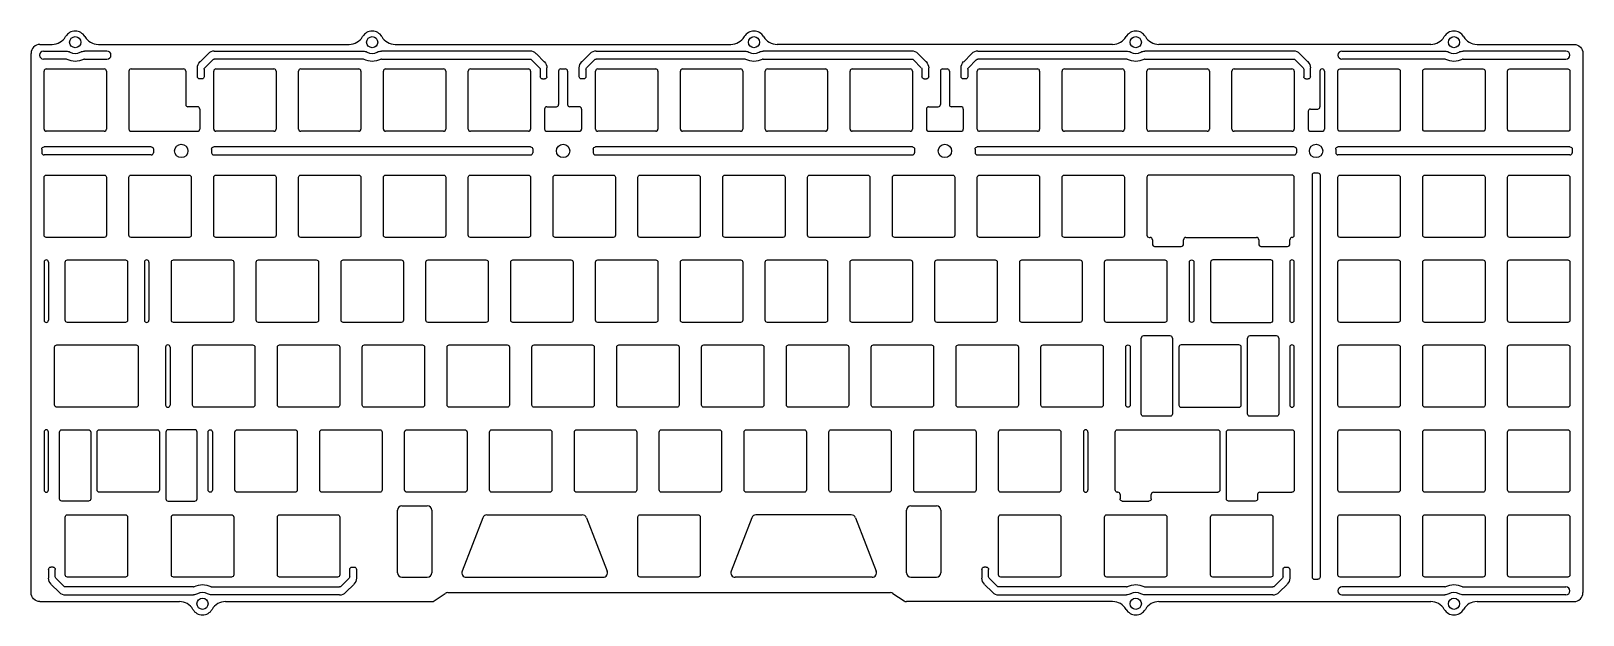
# Model space of a CAD drawing. Header units: millimetres. Extents: x 22 to 371, y 18 to 149.
import ezdxf

# ---------------------------------------------------------------- set-up
doc = ezdxf.new("R2010")
doc.units = ezdxf.units.MM
doc.header["$MEASUREMENT"] = 0
doc.layers.add('VISIBLE', color=7, linetype='Continuous')

msp = doc.modelspace()

# ---------------------------------------------------------------- linework, layer by layer
at = {"layer": 'VISIBLE'}
for p, q in [((22.15, 22.97, 0.75), (22.15, 143.97, 0.75)), ((24.15, 145.97, 0.75), (26.88, 145.97, 0.75)), ((24.95, 144.47, 0.75), (30.01, 144.47, 0.75)), ((39.2, 144.47, 0.75), (34.14, 144.47, 0.75)), ((37.27, 145.97, 0.75), (93.55, 145.97, 0.75)), ((60.11, 142.1, 0.75), (61.89, 143.88, 0.75)), ((63.3, 144.47, 0.75), (96.69, 144.47, 0.75)), ((134.19, 144.47, 0.75), (100.81, 144.47, 0.75)), ((103.94, 145.97, 0.75), (179.28, 145.97, 0.75)), ((137.39, 142.1, 0.75), (135.61, 143.88, 0.75)), ((145.83, 142.1, 0.75), (147.61, 143.88, 0.75)), ((149.03, 144.47, 0.75), (182.41, 144.47, 0.75)), ((219.92, 144.47, 0.75), (186.54, 144.47, 0.75)), ((265, 145.97, 0.75), (189.67, 145.97, 0.75)), ((223.11, 142.1, 0.75), (221.33, 143.88, 0.75)), ((231.56, 142.1, 0.75), (233.34, 143.88, 0.75)), ((234.75, 144.47, 0.75), (268.14, 144.47, 0.75)), ((305.64, 144.47, 0.75), (272.26, 144.47, 0.75)), ((336.44, 145.97, 0.75), (275.39, 145.97, 0.75)), ((308.84, 142.1, 0.75), (307.06, 143.88, 0.75)), ((316.49, 144.47, 0.75), (339.57, 144.47, 0.75)), ((366.79, 144.47, 0.75), (343.7, 144.47, 0.75)), ((346.83, 145.97, 0.75), (368.61, 145.97, 0.75)), ((370.61, 143.97, 0.75), (370.61, 22.97, 0.75)), ((30.01, 142.67, 0.75), (24.95, 142.67, 0.75)), ((25.07, 126.97, 0.75), (25.07, 139.97, 0.75)), ((25.57, 140.47, 0.75), (38.57, 140.47, 0.75)), ((34.14, 142.67, 0.75), (39.2, 142.67, 0.75)), ((39.07, 139.97, 0.75), (39.07, 126.97, 0.75)), ((44.12, 139.97, 0.75), (44.12, 126.97, 0.75)), ((44.62, 140.47, 0.75), (56.39, 140.47, 0.75)), ((56.89, 139.97, 0.75), (56.89, 132.47, 0.75)), ((59.52, 138.72, 0.75), (59.52, 140.69, 0.75)), ((61.02, 140.39, 0.75), (61.02, 138.72, 0.75)), ((62.95, 142.52, 0.75), (61.17, 140.74, 0.75)), ((63.17, 126.97, 0.75), (63.17, 139.97, 0.75)), ((96.69, 142.67, 0.75), (63.3, 142.67, 0.75)), ((63.67, 140.47, 0.75), (76.67, 140.47, 0.75)), ((77.17, 139.97, 0.75), (77.17, 126.97, 0.75)), ((82.22, 126.97, 0.75), (82.22, 139.97, 0.75)), ((82.72, 140.47, 0.75), (95.72, 140.47, 0.75)), ((96.22, 139.97, 0.75), (96.22, 126.97, 0.75)), ((100.81, 142.67, 0.75), (134.19, 142.67, 0.75)), ((101.27, 126.97, 0.75), (101.27, 139.97, 0.75)), ((101.77, 140.47, 0.75), (114.77, 140.47, 0.75)), ((115.27, 139.97, 0.75), (115.27, 126.97, 0.75)), ((120.32, 126.97, 0.75), (120.32, 139.97, 0.75)), ((120.82, 140.47, 0.75), (133.82, 140.47, 0.75)), ((134.32, 139.97, 0.75), (134.32, 126.97, 0.75)), ((134.55, 142.52, 0.75), (136.33, 140.74, 0.75)), ((136.47, 140.39, 0.75), (136.47, 138.72, 0.75)), ((137.97, 138.72, 0.75), (137.97, 140.69, 0.75)), ((140.61, 139.97, 0.75), (140.61, 132.47, 0.75)), ((141.11, 140.47, 0.75), (142.11, 140.47, 0.75)), ((142.61, 139.97, 0.75), (142.61, 132.47, 0.75)), ((145.25, 138.72, 0.75), (145.25, 140.69, 0.75)), ((146.75, 140.39, 0.75), (146.75, 138.72, 0.75)), ((148.67, 142.52, 0.75), (146.89, 140.74, 0.75)), ((148.9, 126.97, 0.75), (148.9, 139.97, 0.75)), ((182.41, 142.67, 0.75), (149.03, 142.67, 0.75)), ((149.4, 140.47, 0.75), (162.4, 140.47, 0.75)), ((162.9, 139.97, 0.75), (162.9, 126.97, 0.75)), ((167.95, 126.97, 0.75), (167.95, 139.97, 0.75)), ((168.45, 140.47, 0.75), (181.45, 140.47, 0.75)), ((181.95, 139.97, 0.75), (181.95, 126.97, 0.75)), ((186.54, 142.67, 0.75), (219.92, 142.67, 0.75)), ((187, 126.97, 0.75), (187, 139.97, 0.75)), ((187.5, 140.47, 0.75), (200.5, 140.47, 0.75)), ((201, 139.97, 0.75), (201, 126.97, 0.75)), ((206.05, 126.97, 0.75), (206.05, 139.97, 0.75)), ((206.55, 140.47, 0.75), (219.55, 140.47, 0.75)), ((220.05, 139.97, 0.75), (220.05, 126.97, 0.75)), ((220.27, 142.52, 0.75), (222.05, 140.74, 0.75)), ((222.2, 140.39, 0.75), (222.2, 138.72, 0.75)), ((223.7, 138.72, 0.75), (223.7, 140.69, 0.75)), ((226.34, 139.97, 0.75), (226.34, 132.47, 0.75)), ((226.84, 140.47, 0.75), (227.84, 140.47, 0.75)), ((228.34, 139.97, 0.75), (228.34, 132.47, 0.75)), ((230.97, 138.72, 0.75), (230.97, 140.69, 0.75)), ((232.47, 140.39, 0.75), (232.47, 138.72, 0.75)), ((234.4, 142.52, 0.75), (232.62, 140.74, 0.75)), ((234.62, 126.97, 0.75), (234.62, 139.97, 0.75)), ((268.14, 142.67, 0.75), (234.75, 142.67, 0.75)), ((235.12, 140.47, 0.75), (248.12, 140.47, 0.75)), ((248.62, 139.97, 0.75), (248.62, 126.97, 0.75)), ((253.67, 126.97, 0.75), (253.67, 139.97, 0.75)), ((254.17, 140.47, 0.75), (267.17, 140.47, 0.75)), ((267.67, 139.97, 0.75), (267.67, 126.97, 0.75)), ((272.26, 142.67, 0.75), (305.64, 142.67, 0.75)), ((272.72, 126.97, 0.75), (272.72, 139.97, 0.75)), ((273.22, 140.47, 0.75), (286.22, 140.47, 0.75)), ((286.72, 139.97, 0.75), (286.72, 126.97, 0.75)), ((291.77, 126.97, 0.75), (291.77, 139.97, 0.75)), ((292.27, 140.47, 0.75), (305.27, 140.47, 0.75)), ((305.77, 139.97, 0.75), (305.77, 126.97, 0.75)), ((306, 142.52, 0.75), (307.78, 140.74, 0.75)), ((307.92, 140.39, 0.75), (307.92, 138.72, 0.75)), ((309.42, 138.72, 0.75), (309.42, 140.69, 0.75)), ((311.56, 139.97, 0.75), (311.56, 131.97, 0.75)), ((312.56, 139.97, 0.75), (312.56, 126.97, 0.75)), ((315.59, 126.97, 0.75), (315.59, 139.97, 0.75)), ((316.09, 140.47, 0.75), (329.09, 140.47, 0.75)), ((339.57, 142.67, 0.75), (316.49, 142.67, 0.75)), ((329.59, 139.97, 0.75), (329.59, 126.97, 0.75)), ((334.64, 126.97, 0.75), (334.64, 139.97, 0.75)), ((335.14, 140.47, 0.75), (348.14, 140.47, 0.75)), ((343.7, 142.67, 0.75), (366.79, 142.67, 0.75)), ((348.64, 139.97, 0.75), (348.64, 126.97, 0.75)), ((353.69, 126.97, 0.75), (353.69, 139.97, 0.75)), ((354.19, 140.47, 0.75), (367.19, 140.47, 0.75)), ((367.69, 139.97, 0.75), (367.69, 126.97, 0.75)), ((60.52, 138.22, 0.75), (60.02, 138.22, 0.75)), ((136.97, 138.22, 0.75), (137.47, 138.22, 0.75)), ((146.25, 138.22, 0.75), (145.75, 138.22, 0.75)), ((222.7, 138.22, 0.75), (223.2, 138.22, 0.75)), ((231.97, 138.22, 0.75), (231.47, 138.22, 0.75)), ((308.42, 138.22, 0.75), (308.92, 138.22, 0.75)), ((59.53, 131.97, 0.75), (57.39, 131.97, 0.75)), ((60.03, 131.47, 0.75), (60.03, 126.97, 0.75)), ((137.47, 131.47, 0.75), (137.47, 126.97, 0.75)), ((137.97, 131.97, 0.75), (140.11, 131.97, 0.75)), ((145.25, 131.97, 0.75), (143.11, 131.97, 0.75)), ((145.75, 131.47, 0.75), (145.75, 126.97, 0.75)), ((223.19, 131.47, 0.75), (223.19, 126.97, 0.75)), ((223.69, 131.97, 0.75), (225.84, 131.97, 0.75)), ((230.98, 131.97, 0.75), (228.84, 131.97, 0.75)), ((231.48, 131.47, 0.75), (231.48, 126.97, 0.75)), ((308.92, 130.97, 0.75), (308.92, 126.97, 0.75)), ((309.42, 131.47, 0.75), (311.06, 131.47, 0.75)), ((38.57, 126.47, 0.75), (25.57, 126.47, 0.75)), ((44.62, 126.47, 0.75), (59.53, 126.47, 0.75)), ((76.67, 126.47, 0.75), (63.67, 126.47, 0.75)), ((95.72, 126.47, 0.75), (82.72, 126.47, 0.75)), ((114.77, 126.47, 0.75), (101.77, 126.47, 0.75)), ((133.82, 126.47, 0.75), (120.82, 126.47, 0.75)), ((137.97, 126.47, 0.75), (145.25, 126.47, 0.75)), ((162.4, 126.47, 0.75), (149.4, 126.47, 0.75)), ((181.45, 126.47, 0.75), (168.45, 126.47, 0.75)), ((200.5, 126.47, 0.75), (187.5, 126.47, 0.75)), ((219.55, 126.47, 0.75), (206.55, 126.47, 0.75)), ((223.69, 126.47, 0.75), (230.98, 126.47, 0.75)), ((248.12, 126.47, 0.75), (235.12, 126.47, 0.75)), ((267.17, 126.47, 0.75), (254.17, 126.47, 0.75)), ((286.22, 126.47, 0.75), (273.22, 126.47, 0.75)), ((305.27, 126.47, 0.75), (292.27, 126.47, 0.75)), ((309.42, 126.47, 0.75), (312.06, 126.47, 0.75)), ((329.09, 126.47, 0.75), (316.09, 126.47, 0.75)), ((348.14, 126.47, 0.75), (335.14, 126.47, 0.75)), ((367.19, 126.47, 0.75), (354.19, 126.47, 0.75)), ((24.57, 122.47, 0.75), (24.57, 121.67, 0.75)), ((49.12, 122.97, 0.75), (25.07, 122.97, 0.75)), ((49.62, 122.47, 0.75), (49.62, 121.67, 0.75)), ((62.67, 122.47, 0.75), (62.67, 121.67, 0.75)), ((134.32, 122.97, 0.75), (63.17, 122.97, 0.75)), ((134.82, 122.47, 0.75), (134.82, 121.67, 0.75)), ((148.4, 122.47, 0.75), (148.4, 121.67, 0.75)), ((220.05, 122.97, 0.75), (148.9, 122.97, 0.75)), ((220.55, 122.47, 0.75), (220.55, 121.67, 0.75)), ((234.12, 122.47, 0.75), (234.12, 121.67, 0.75)), ((305.77, 122.97, 0.75), (234.62, 122.97, 0.75)), ((306.27, 122.47, 0.75), (306.27, 121.67, 0.75)), ((315.09, 122.47, 0.75), (315.09, 121.67, 0.75)), ((367.69, 122.97, 0.75), (315.59, 122.97, 0.75)), ((368.19, 122.47, 0.75), (368.19, 121.67, 0.75)), ((49.12, 121.17, 0.75), (25.07, 121.17, 0.75)), ((63.17, 121.17, 0.75), (134.32, 121.17, 0.75)), ((148.9, 121.17, 0.75), (220.05, 121.17, 0.75)), ((234.62, 121.17, 0.75), (305.77, 121.17, 0.75)), ((367.69, 121.17, 0.75), (315.59, 121.17, 0.75)), ((25.07, 103.16, 0.75), (25.07, 116.16, 0.75)), ((25.57, 116.66, 0.75), (38.57, 116.66, 0.75)), ((39.07, 116.16, 0.75), (39.07, 103.16, 0.75)), ((44.12, 103.16, 0.75), (44.12, 116.16, 0.75)), ((44.62, 116.66, 0.75), (57.62, 116.66, 0.75)), ((58.12, 116.16, 0.75), (58.12, 103.16, 0.75)), ((63.17, 103.16, 0.75), (63.17, 116.16, 0.75)), ((63.67, 116.66, 0.75), (76.67, 116.66, 0.75)), ((77.17, 116.16, 0.75), (77.17, 103.16, 0.75)), ((82.22, 103.16, 0.75), (82.22, 116.16, 0.75)), ((82.72, 116.66, 0.75), (95.72, 116.66, 0.75)), ((96.22, 116.16, 0.75), (96.22, 103.16, 0.75)), ((101.27, 103.16, 0.75), (101.27, 116.16, 0.75)), ((101.77, 116.66, 0.75), (114.77, 116.66, 0.75)), ((115.27, 116.16, 0.75), (115.27, 103.16, 0.75)), ((120.32, 103.16, 0.75), (120.32, 116.16, 0.75)), ((120.82, 116.66, 0.75), (133.82, 116.66, 0.75)), ((134.32, 116.16, 0.75), (134.32, 103.16, 0.75)), ((139.37, 103.16, 0.75), (139.37, 116.16, 0.75)), ((139.87, 116.66, 0.75), (152.87, 116.66, 0.75)), ((153.37, 116.16, 0.75), (153.37, 103.16, 0.75)), ((158.42, 103.16, 0.75), (158.42, 116.16, 0.75)), ((158.92, 116.66, 0.75), (171.92, 116.66, 0.75)), ((172.42, 116.16, 0.75), (172.42, 103.16, 0.75)), ((177.47, 103.16, 0.75), (177.47, 116.16, 0.75)), ((177.97, 116.66, 0.75), (190.97, 116.66, 0.75)), ((191.47, 116.16, 0.75), (191.47, 103.16, 0.75)), ((196.52, 103.16, 0.75), (196.52, 116.16, 0.75)), ((197.02, 116.66, 0.75), (210.02, 116.66, 0.75)), ((210.52, 116.16, 0.75), (210.52, 103.16, 0.75)), ((215.57, 103.16, 0.75), (215.57, 116.16, 0.75)), ((216.07, 116.66, 0.75), (229.07, 116.66, 0.75)), ((229.57, 116.16, 0.75), (229.57, 103.16, 0.75)), ((234.62, 103.16, 0.75), (234.62, 116.16, 0.75)), ((235.12, 116.66, 0.75), (248.12, 116.66, 0.75)), ((248.62, 116.16, 0.75), (248.62, 103.16, 0.75)), ((253.67, 103.16, 0.75), (253.67, 116.16, 0.75)), ((254.17, 116.66, 0.75), (267.17, 116.66, 0.75)), ((267.67, 116.16, 0.75), (267.67, 103.16, 0.75)), ((309.78, 116.66, 0.75), (309.78, 26.46, 0.75)), ((310.28, 117.16, 0.75), (311.08, 117.16, 0.75)), ((311.58, 116.66, 0.75), (311.58, 26.46, 0.75)), ((315.59, 103.16, 0.75), (315.59, 116.16, 0.75)), ((316.09, 116.66, 0.75), (329.09, 116.66, 0.75)), ((329.59, 116.16, 0.75), (329.59, 103.16, 0.75)), ((334.64, 103.16, 0.75), (334.64, 116.16, 0.75)), ((335.14, 116.66, 0.75), (348.14, 116.66, 0.75)), ((348.64, 116.16, 0.75), (348.64, 103.16, 0.75)), ((353.69, 103.16, 0.75), (353.69, 116.16, 0.75)), ((354.19, 116.66, 0.75), (367.19, 116.66, 0.75)), ((367.69, 116.16, 0.75), (367.69, 103.16, 0.75)), ((38.57, 102.66, 0.75), (25.57, 102.66, 0.75)), ((57.62, 102.66, 0.75), (44.62, 102.66, 0.75)), ((76.67, 102.66, 0.75), (63.67, 102.66, 0.75)), ((95.72, 102.66, 0.75), (82.72, 102.66, 0.75)), ((114.77, 102.66, 0.75), (101.77, 102.66, 0.75)), ((133.82, 102.66, 0.75), (120.82, 102.66, 0.75)), ((152.87, 102.66, 0.75), (139.87, 102.66, 0.75)), ((171.92, 102.66, 0.75), (158.92, 102.66, 0.75)), ((190.97, 102.66, 0.75), (177.97, 102.66, 0.75)), ((210.02, 102.66, 0.75), (197.02, 102.66, 0.75)), ((229.07, 102.66, 0.75), (216.07, 102.66, 0.75)), ((248.12, 102.66, 0.75), (235.12, 102.66, 0.75)), ((267.17, 102.66, 0.75), (254.17, 102.66, 0.75)), ((329.09, 102.66, 0.75), (316.09, 102.66, 0.75)), ((348.14, 102.66, 0.75), (335.14, 102.66, 0.75)), ((367.19, 102.66, 0.75), (354.19, 102.66, 0.75)), ((30.34, 97.61, 0.75), (43.34, 97.61, 0.75)), ((54.15, 97.61, 0.75), (67.15, 97.61, 0.75)), ((73.2, 97.61, 0.75), (86.2, 97.61, 0.75)), ((92.25, 97.61, 0.75), (105.25, 97.61, 0.75)), ((111.3, 97.61, 0.75), (124.3, 97.61, 0.75)), ((130.35, 97.61, 0.75), (143.35, 97.61, 0.75)), ((149.4, 97.61, 0.75), (162.4, 97.61, 0.75)), ((168.45, 97.61, 0.75), (181.45, 97.61, 0.75)), ((187.5, 97.61, 0.75), (200.5, 97.61, 0.75)), ((206.55, 97.61, 0.75), (219.55, 97.61, 0.75)), ((225.6, 97.61, 0.75), (238.6, 97.61, 0.75)), ((244.65, 97.61, 0.75), (257.65, 97.61, 0.75)), ((263.7, 97.61, 0.75), (276.7, 97.61, 0.75)), ((316.09, 97.61, 0.75), (329.09, 97.61, 0.75)), ((335.14, 97.61, 0.75), (348.14, 97.61, 0.75)), ((354.19, 97.61, 0.75), (367.19, 97.61, 0.75)), ((25.07, 97.11, 0.75), (25.07, 84.11, 0.75)), ((26.07, 97.11, 0.75), (26.07, 84.11, 0.75)), ((29.84, 84.11, 0.75), (29.84, 97.11, 0.75)), ((43.84, 97.11, 0.75), (43.84, 84.11, 0.75)), ((47.6, 97.11, 0.75), (47.6, 84.11, 0.75)), ((48.6, 97.11, 0.75), (48.6, 84.11, 0.75)), ((53.65, 84.11, 0.75), (53.65, 97.11, 0.75)), ((67.65, 97.11, 0.75), (67.65, 84.11, 0.75)), ((72.7, 84.11, 0.75), (72.7, 97.11, 0.75)), ((86.7, 97.11, 0.75), (86.7, 84.11, 0.75)), ((91.75, 84.11, 0.75), (91.75, 97.11, 0.75)), ((105.75, 97.11, 0.75), (105.75, 84.11, 0.75)), ((110.8, 84.11, 0.75), (110.8, 97.11, 0.75)), ((124.8, 97.11, 0.75), (124.8, 84.11, 0.75)), ((129.85, 84.11, 0.75), (129.85, 97.11, 0.75)), ((143.85, 97.11, 0.75), (143.85, 84.11, 0.75)), ((148.9, 84.11, 0.75), (148.9, 97.11, 0.75)), ((162.9, 97.11, 0.75), (162.9, 84.11, 0.75)), ((167.95, 84.11, 0.75), (167.95, 97.11, 0.75)), ((181.95, 97.11, 0.75), (181.95, 84.11, 0.75)), ((187, 84.11, 0.75), (187, 97.11, 0.75)), ((201, 97.11, 0.75), (201, 84.11, 0.75)), ((206.05, 84.11, 0.75), (206.05, 97.11, 0.75)), ((220.05, 97.11, 0.75), (220.05, 84.11, 0.75)), ((225.1, 84.11, 0.75), (225.1, 97.11, 0.75)), ((239.1, 97.11, 0.75), (239.1, 84.11, 0.75)), ((244.15, 84.11, 0.75), (244.15, 97.11, 0.75)), ((258.15, 97.11, 0.75), (258.15, 84.11, 0.75)), ((263.2, 84.11, 0.75), (263.2, 97.11, 0.75)), ((277.2, 97.11, 0.75), (277.2, 84.11, 0.75)), ((315.59, 84.11, 0.75), (315.59, 97.11, 0.75)), ((329.59, 97.11, 0.75), (329.59, 84.11, 0.75)), ((334.64, 84.11, 0.75), (334.64, 97.11, 0.75)), ((348.64, 97.11, 0.75), (348.64, 84.11, 0.75)), ((353.69, 84.11, 0.75), (353.69, 97.11, 0.75)), ((367.69, 97.11, 0.75), (367.69, 84.11, 0.75)), ((43.34, 83.61, 0.75), (30.34, 83.61, 0.75)), ((67.15, 83.61, 0.75), (54.15, 83.61, 0.75)), ((86.2, 83.61, 0.75), (73.2, 83.61, 0.75)), ((105.25, 83.61, 0.75), (92.25, 83.61, 0.75)), ((124.3, 83.61, 0.75), (111.3, 83.61, 0.75)), ((143.35, 83.61, 0.75), (130.35, 83.61, 0.75)), ((162.4, 83.61, 0.75), (149.4, 83.61, 0.75)), ((181.45, 83.61, 0.75), (168.45, 83.61, 0.75)), ((200.5, 83.61, 0.75), (187.5, 83.61, 0.75)), ((219.55, 83.61, 0.75), (206.55, 83.61, 0.75)), ((238.6, 83.61, 0.75), (225.6, 83.61, 0.75)), ((257.65, 83.61, 0.75), (244.65, 83.61, 0.75)), ((276.7, 83.61, 0.75), (263.7, 83.61, 0.75)), ((329.09, 83.61, 0.75), (316.09, 83.61, 0.75)), ((348.14, 83.61, 0.75), (335.14, 83.61, 0.75)), ((367.19, 83.61, 0.75), (354.19, 83.61, 0.75)), ((27.45, 65.06, 0.75), (27.45, 78.06, 0.75)), ((27.95, 78.56, 0.75), (45.72, 78.56, 0.75)), ((46.22, 78.06, 0.75), (46.22, 65.06, 0.75)), ((52.36, 78.06, 0.75), (52.36, 65.06, 0.75)), ((53.36, 78.06, 0.75), (53.36, 65.06, 0.75)), ((58.41, 65.06, 0.75), (58.41, 78.06, 0.75)), ((58.91, 78.56, 0.75), (71.91, 78.56, 0.75)), ((72.41, 78.06, 0.75), (72.41, 65.06, 0.75)), ((77.46, 65.06, 0.75), (77.46, 78.06, 0.75)), ((77.96, 78.56, 0.75), (90.96, 78.56, 0.75)), ((91.46, 78.06, 0.75), (91.46, 65.06, 0.75)), ((96.51, 65.06, 0.75), (96.51, 78.06, 0.75)), ((97.01, 78.56, 0.75), (110.01, 78.56, 0.75)), ((110.51, 78.06, 0.75), (110.51, 65.06, 0.75)), ((115.56, 65.06, 0.75), (115.56, 78.06, 0.75)), ((116.06, 78.56, 0.75), (129.06, 78.56, 0.75)), ((129.56, 78.06, 0.75), (129.56, 65.06, 0.75)), ((134.61, 65.06, 0.75), (134.61, 78.06, 0.75)), ((135.11, 78.56, 0.75), (148.11, 78.56, 0.75)), ((148.61, 78.06, 0.75), (148.61, 65.06, 0.75)), ((153.66, 65.06, 0.75), (153.66, 78.06, 0.75)), ((154.16, 78.56, 0.75), (167.16, 78.56, 0.75)), ((167.66, 78.06, 0.75), (167.66, 65.06, 0.75)), ((172.71, 65.06, 0.75), (172.71, 78.06, 0.75)), ((173.21, 78.56, 0.75), (186.21, 78.56, 0.75)), ((186.71, 78.06, 0.75), (186.71, 65.06, 0.75)), ((191.76, 65.06, 0.75), (191.76, 78.06, 0.75)), ((192.26, 78.56, 0.75), (205.26, 78.56, 0.75)), ((205.76, 78.06, 0.75), (205.76, 65.06, 0.75)), ((210.81, 65.06, 0.75), (210.81, 78.06, 0.75)), ((211.31, 78.56, 0.75), (224.31, 78.56, 0.75)), ((224.81, 78.06, 0.75), (224.81, 65.06, 0.75)), ((229.86, 65.06, 0.75), (229.86, 78.06, 0.75)), ((230.36, 78.56, 0.75), (243.36, 78.56, 0.75)), ((243.86, 78.06, 0.75), (243.86, 65.06, 0.75)), ((248.91, 65.06, 0.75), (248.91, 78.06, 0.75)), ((249.41, 78.56, 0.75), (262.41, 78.56, 0.75)), ((262.91, 78.06, 0.75), (262.91, 65.06, 0.75)), ((315.59, 65.06, 0.75), (315.59, 78.06, 0.75)), ((316.09, 78.56, 0.75), (329.09, 78.56, 0.75)), ((329.59, 78.06, 0.75), (329.59, 65.06, 0.75)), ((334.64, 65.06, 0.75), (334.64, 78.06, 0.75)), ((335.14, 78.56, 0.75), (348.14, 78.56, 0.75)), ((348.64, 78.06, 0.75), (348.64, 65.06, 0.75)), ((353.69, 65.06, 0.75), (353.69, 78.06, 0.75)), ((354.19, 78.56, 0.75), (367.19, 78.56, 0.75)), ((367.69, 78.06, 0.75), (367.69, 65.06, 0.75)), ((45.72, 64.56, 0.75), (27.95, 64.56, 0.75)), ((71.91, 64.56, 0.75), (58.91, 64.56, 0.75)), ((90.96, 64.56, 0.75), (77.96, 64.56, 0.75)), ((110.01, 64.56, 0.75), (97.01, 64.56, 0.75)), ((129.06, 64.56, 0.75), (116.06, 64.56, 0.75)), ((148.11, 64.56, 0.75), (135.11, 64.56, 0.75)), ((167.16, 64.56, 0.75), (154.16, 64.56, 0.75)), ((186.21, 64.56, 0.75), (173.21, 64.56, 0.75)), ((205.26, 64.56, 0.75), (192.26, 64.56, 0.75)), ((224.31, 64.56, 0.75), (211.31, 64.56, 0.75)), ((243.36, 64.56, 0.75), (230.36, 64.56, 0.75)), ((262.41, 64.56, 0.75), (249.41, 64.56, 0.75)), ((329.09, 64.56, 0.75), (316.09, 64.56, 0.75)), ((348.14, 64.56, 0.75), (335.14, 64.56, 0.75)), ((367.19, 64.56, 0.75), (354.19, 64.56, 0.75)), ((68.44, 59.51, 0.75), (81.44, 59.51, 0.75)), ((87.49, 59.51, 0.75), (100.49, 59.51, 0.75)), ((106.54, 59.51, 0.75), (119.54, 59.51, 0.75)), ((125.59, 59.51, 0.75), (138.59, 59.51, 0.75)), ((144.64, 59.51, 0.75), (157.64, 59.51, 0.75)), ((163.69, 59.51, 0.75), (176.69, 59.51, 0.75)), ((182.74, 59.51, 0.75), (195.74, 59.51, 0.75)), ((201.79, 59.51, 0.75), (214.79, 59.51, 0.75)), ((220.84, 59.51, 0.75), (233.84, 59.51, 0.75)), ((239.89, 59.51, 0.75), (252.89, 59.51, 0.75)), ((266.08, 59.51, 0.75), (288.6, 59.51, 0.75)), ((291.04, 59.51, 0.75), (305.27, 59.51, 0.75)), ((316.09, 59.51, 0.75), (329.09, 59.51, 0.75)), ((335.14, 59.51, 0.75), (348.14, 59.51, 0.75)), ((354.19, 59.51, 0.75), (367.19, 59.51, 0.75)), ((67.94, 46.01, 0.75), (67.94, 59.01, 0.75)), ((81.94, 59.01, 0.75), (81.94, 46.01, 0.75)), ((86.99, 46.01, 0.75), (86.99, 59.01, 0.75)), ((100.99, 59.01, 0.75), (100.99, 46.01, 0.75)), ((106.04, 46.01, 0.75), (106.04, 59.01, 0.75)), ((120.04, 59.01, 0.75), (120.04, 46.01, 0.75)), ((125.09, 46.01, 0.75), (125.09, 59.01, 0.75)), ((139.09, 59.01, 0.75), (139.09, 46.01, 0.75)), ((144.14, 46.01, 0.75), (144.14, 59.01, 0.75)), ((158.14, 59.01, 0.75), (158.14, 46.01, 0.75)), ((163.19, 46.01, 0.75), (163.19, 59.01, 0.75)), ((177.19, 59.01, 0.75), (177.19, 46.01, 0.75)), ((182.24, 46.01, 0.75), (182.24, 59.01, 0.75)), ((196.24, 59.01, 0.75), (196.24, 46.01, 0.75)), ((201.29, 46.01, 0.75), (201.29, 59.01, 0.75)), ((215.29, 59.01, 0.75), (215.29, 46.01, 0.75)), ((220.34, 46.01, 0.75), (220.34, 59.01, 0.75)), ((234.34, 59.01, 0.75), (234.34, 46.01, 0.75)), ((239.39, 46.01, 0.75), (239.39, 59.01, 0.75)), ((253.39, 59.01, 0.75), (253.39, 46.01, 0.75)), ((258.44, 59.01, 0.75), (258.44, 46.01, 0.75)), ((259.44, 59.01, 0.75), (259.44, 46.01, 0.75)), ((265.58, 46.01, 0.75), (265.58, 59.01, 0.75)), ((289.1, 59.01, 0.75), (289.1, 46.01, 0.75)), ((290.54, 44.01, 0.75), (290.54, 59.01, 0.75)), ((305.77, 59.01, 0.75), (305.77, 46.01, 0.75)), ((315.59, 46.01, 0.75), (315.59, 59.01, 0.75)), ((329.59, 59.01, 0.75), (329.59, 46.01, 0.75)), ((334.64, 46.01, 0.75), (334.64, 59.01, 0.75)), ((348.64, 59.01, 0.75), (348.64, 46.01, 0.75)), ((353.69, 46.01, 0.75), (353.69, 59.01, 0.75)), ((367.69, 59.01, 0.75), (367.69, 46.01, 0.75)), ((81.44, 45.51, 0.75), (68.44, 45.51, 0.75)), ((100.49, 45.51, 0.75), (87.49, 45.51, 0.75)), ((119.54, 45.51, 0.75), (106.54, 45.51, 0.75)), ((138.59, 45.51, 0.75), (125.59, 45.51, 0.75)), ((157.64, 45.51, 0.75), (144.64, 45.51, 0.75)), ((176.69, 45.51, 0.75), (163.69, 45.51, 0.75)), ((195.74, 45.51, 0.75), (182.74, 45.51, 0.75)), ((214.79, 45.51, 0.75), (201.79, 45.51, 0.75)), ((233.84, 45.51, 0.75), (220.84, 45.51, 0.75)), ((252.89, 45.51, 0.75), (239.89, 45.51, 0.75)), ((266.08, 45.51, 0.75), (266.17, 45.51, 0.75)), ((274.17, 45.51, 0.75), (288.6, 45.51, 0.75)), ((298.04, 45.51, 0.75), (305.27, 45.51, 0.75)), ((329.09, 45.51, 0.75), (316.09, 45.51, 0.75)), ((348.14, 45.51, 0.75), (335.14, 45.51, 0.75)), ((367.19, 45.51, 0.75), (354.19, 45.51, 0.75)), ((105.42, 42.44, 0.75), (111.12, 42.44, 0.75)), ((219.72, 42.44, 0.75), (225.42, 42.44, 0.75)), ((266.67, 45.01, 0.75), (266.67, 44.01, 0.75)), ((267.17, 43.51, 0.75), (273.17, 43.51, 0.75)), ((273.67, 44.01, 0.75), (273.67, 45.01, 0.75)), ((297.04, 43.51, 0.75), (291.04, 43.51, 0.75)), ((297.54, 45.01, 0.75), (297.54, 44.01, 0.75)), ((29.84, 26.94, 0.75), (29.84, 39.94, 0.75)), ((30.34, 40.44, 0.75), (43.34, 40.44, 0.75)), ((43.84, 39.94, 0.75), (43.84, 26.94, 0.75)), ((53.65, 26.94, 0.75), (53.65, 39.94, 0.75)), ((54.15, 40.44, 0.75), (67.15, 40.44, 0.75)), ((67.65, 39.94, 0.75), (67.65, 26.94, 0.75)), ((77.46, 26.94, 0.75), (77.46, 39.94, 0.75)), ((77.96, 40.44, 0.75), (90.96, 40.44, 0.75)), ((91.46, 39.94, 0.75), (91.46, 26.94, 0.75)), ((104.42, 27.44, 0.75), (104.42, 41.44, 0.75)), ((112.12, 41.44, 0.75), (112.12, 27.44, 0.75)), ((123.58, 39.78, 0.75), (118.93, 27.78, 0.75)), ((124.51, 40.42, 0.75), (145.93, 40.42, 0.75)), ((146.87, 39.78, 0.75), (151.52, 27.78, 0.75)), ((158.42, 26.96, 0.75), (158.42, 39.96, 0.75)), ((158.92, 40.46, 0.75), (171.92, 40.46, 0.75)), ((172.42, 39.96, 0.75), (172.42, 26.96, 0.75)), ((183.98, 39.78, 0.75), (179.33, 27.78, 0.75)), ((206.33, 40.42, 0.75), (184.91, 40.42, 0.75)), ((207.27, 39.78, 0.75), (211.92, 27.78, 0.75)), ((218.72, 27.44, 0.75), (218.72, 41.44, 0.75)), ((226.42, 41.44, 0.75), (226.42, 27.44, 0.75)), ((239.39, 26.94, 0.75), (239.39, 39.94, 0.75)), ((239.89, 40.44, 0.75), (252.89, 40.44, 0.75)), ((253.39, 39.94, 0.75), (253.39, 26.94, 0.75)), ((263.2, 26.94, 0.75), (263.2, 39.94, 0.75)), ((263.7, 40.44, 0.75), (276.7, 40.44, 0.75)), ((277.2, 39.94, 0.75), (277.2, 26.94, 0.75)), ((287.01, 26.94, 0.75), (287.01, 39.94, 0.75)), ((287.51, 40.44, 0.75), (300.51, 40.44, 0.75)), ((301.01, 39.94, 0.75), (301.01, 26.94, 0.75)), ((315.59, 26.96, 0.75), (315.59, 39.96, 0.75)), ((316.09, 40.46, 0.75), (329.09, 40.46, 0.75)), ((329.59, 39.96, 0.75), (329.59, 26.96, 0.75)), ((334.64, 26.96, 0.75), (334.64, 39.96, 0.75)), ((335.14, 40.46, 0.75), (348.14, 40.46, 0.75)), ((348.64, 39.96, 0.75), (348.64, 26.96, 0.75)), ((353.69, 26.96, 0.75), (353.69, 39.96, 0.75)), ((354.19, 40.46, 0.75), (367.19, 40.46, 0.75)), ((367.69, 39.96, 0.75), (367.69, 26.96, 0.75)), ((26.09, 28.19, 0.75), (26.09, 26.25, 0.75)), ((27.09, 28.69, 0.75), (26.59, 28.69, 0.75)), ((27.59, 26.55, 0.75), (27.59, 28.19, 0.75)), ((93.71, 26.55, 0.75), (93.71, 28.19, 0.75)), ((94.21, 28.69, 0.75), (94.71, 28.69, 0.75)), ((95.21, 28.19, 0.75), (95.21, 26.25, 0.75)), ((235.64, 28.19, 0.75), (235.64, 26.25, 0.75)), ((236.64, 28.69, 0.75), (236.14, 28.69, 0.75)), ((237.14, 26.55, 0.75), (237.14, 28.19, 0.75)), ((303.26, 26.55, 0.75), (303.26, 28.19, 0.75)), ((303.76, 28.69, 0.75), (304.26, 28.69, 0.75)), ((304.76, 28.19, 0.75), (304.76, 26.25, 0.75)), ((26.67, 24.83, 0.75), (28.45, 23.05, 0.75)), ((29.51, 24.41, 0.75), (27.73, 26.19, 0.75)), ((43.34, 26.44, 0.75), (30.34, 26.44, 0.75)), ((67.15, 26.44, 0.75), (54.15, 26.44, 0.75)), ((90.96, 26.44, 0.75), (77.96, 26.44, 0.75)), ((91.78, 24.41, 0.75), (93.56, 26.19, 0.75)), ((94.63, 24.83, 0.75), (92.85, 23.05, 0.75)), ((105.42, 26.44, 0.75), (111.12, 26.44, 0.75)), ((119.86, 26.42, 0.75), (150.59, 26.42, 0.75)), ((171.92, 26.46, 0.75), (158.92, 26.46, 0.75)), ((210.99, 26.42, 0.75), (180.26, 26.42, 0.75)), ((219.72, 26.44, 0.75), (225.42, 26.44, 0.75)), ((236.22, 24.83, 0.75), (238, 23.05, 0.75)), ((239.06, 24.41, 0.75), (237.28, 26.19, 0.75)), ((252.89, 26.44, 0.75), (239.89, 26.44, 0.75)), ((276.7, 26.44, 0.75), (263.7, 26.44, 0.75)), ((300.51, 26.44, 0.75), (287.51, 26.44, 0.75)), ((301.33, 24.41, 0.75), (303.11, 26.19, 0.75)), ((304.18, 24.83, 0.75), (302.4, 23.05, 0.75)), ((310.28, 25.96, 0.75), (311.08, 25.96, 0.75)), ((329.09, 26.46, 0.75), (316.09, 26.46, 0.75)), ((348.14, 26.46, 0.75), (335.14, 26.46, 0.75)), ((367.19, 26.46, 0.75), (354.19, 26.46, 0.75)), ((24.15, 20.97, 0.75), (55.45, 20.97, 0.75)), ((58.59, 24.27, 0.75), (29.87, 24.27, 0.75)), ((29.87, 22.47, 0.75), (58.59, 22.47, 0.75)), ((62.71, 24.27, 0.75), (91.43, 24.27, 0.75)), ((91.43, 22.47, 0.75), (62.71, 22.47, 0.75)), ((65.84, 20.97, 0.75), (112.12, 20.97, 0.75)), ((112.68, 21.14, 0.75), (115.17, 22.8, 0.75)), ((115.73, 22.97, 0.75), (215.12, 22.97, 0.75)), ((215.68, 22.8, 0.75), (218.17, 21.14, 0.75)), ((265, 20.97, 0.75), (218.73, 20.97, 0.75)), ((268.14, 24.27, 0.75), (239.42, 24.27, 0.75)), ((239.42, 22.47, 0.75), (268.14, 22.47, 0.75)), ((272.26, 24.27, 0.75), (300.98, 24.27, 0.75)), ((300.98, 22.47, 0.75), (272.26, 22.47, 0.75)), ((275.39, 20.97, 0.75), (336.44, 20.97, 0.75)), ((339.57, 24.27, 0.75), (316.49, 24.27, 0.75)), ((316.49, 22.47, 0.75), (339.57, 22.47, 0.75)), ((343.7, 24.27, 0.75), (366.79, 24.27, 0.75)), ((366.79, 22.47, 0.75), (343.7, 22.47, 0.75)), ((346.83, 20.97, 0.75), (368.61, 20.97, 0.75))]:
    msp.add_line(p, q, dxfattribs=at)
at = {"layer": 'VISIBLE', "elevation": 0.75}
for points in [[(24.15, 145.97, 0.414214), (22.15, 143.97)], [(368.61, 145.97, -0.414214), (370.61, 143.97)], [(305.3, 102.66, 0.39422), (305.77, 103.16), (305.77, 116.16, 0.414214), (305.27, 116.66), (273.22, 116.66, 0.414214), (272.72, 116.16), (272.72, 103.16, 0.414214), (273.22, 102.66), (273.43, 102.66)], [(273.93, 102.16), (273.93, 101.16, 0.414214), (274.43, 100.66), (280.43, 100.66, 0.414214), (280.93, 101.16), (280.93, 102.16)], [(297.8, 102.16), (297.8, 101.16, 0.414214), (298.3, 100.66), (304.3, 100.66, 0.414214), (304.8, 101.16), (304.8, 102.16)], [(278.43, 80.06, 0.414214), (277.93, 80.56), (271.93, 80.56, 0.414214), (271.43, 80.06)], [(302.3, 80.06, 0.414214), (301.8, 80.56), (295.8, 80.56, 0.414214), (295.3, 80.06)], [(278.43, 80.06), (278.43, 63.06, -0.414214), (277.93, 62.56), (271.93, 62.56, -0.414214), (271.43, 63.06), (271.43, 80.06)], [(302.3, 80.06), (302.3, 63.06, -0.414214), (301.8, 62.56), (295.8, 62.56, -0.414214), (295.3, 63.06), (295.3, 80.06)], [(28.54, 59.01, -0.414214), (29.04, 59.51), (35.04, 59.51, -0.414214), (35.54, 59.01)], [(59.42, 59.01, 0.414214), (58.92, 59.51), (52.92, 59.51, 0.414214), (52.42, 59.01)], [(35.54, 59.01), (35.54, 44.01, -0.414214), (35.04, 43.51), (29.04, 43.51, -0.414214), (28.54, 44.01), (28.54, 59.01)], [(52.42, 59.01), (52.42, 44.01, 0.414214), (52.92, 43.51), (58.92, 43.51, 0.414214), (59.42, 44.01), (59.42, 59.01)], [(24.15, 20.97, -0.414214), (22.15, 22.97)], [(368.61, 20.97, 0.414214), (370.61, 22.97)]]:
    msp.add_lwpolyline(points, format="xyb", dxfattribs=at)
msp.add_lwpolyline([(281.43, 102.66), (297.3, 102.66)], dxfattribs=at)
for points in [[(282.25, 97.11, -1), (283.25, 97.11), (283.25, 84.11, -1), (282.25, 84.11)], [(287.01, 97.11), (287.01, 84.11, 0.414214), (287.51, 83.61), (300.51, 83.61, 0.414214), (301.01, 84.11), (301.01, 97.11, 0.414214), (300.51, 97.61), (287.51, 97.61, 0.414214)], [(305.77, 97.11, 1), (304.77, 97.11), (304.77, 84.11, 1), (305.77, 84.11)], [(267.96, 78.06, -1), (268.96, 78.06), (268.96, 65.06, -1), (267.96, 65.06)], [(293.37, 78.56), (280.37, 78.56, 0.414214), (279.87, 78.06), (279.87, 65.06, 0.414214), (280.37, 64.56), (293.37, 64.56, 0.414214), (293.87, 65.06), (293.87, 78.06, 0.414214)], [(305.77, 78.06, 1), (304.77, 78.06), (304.77, 65.06, 1), (305.77, 65.06)], [(26.07, 59.01, 1), (25.07, 59.01), (25.07, 46.01, 1), (26.07, 46.01)], [(50.98, 46.01, -0.414214), (50.48, 45.51), (37.48, 45.51, -0.414214), (36.98, 46.01), (36.98, 59.01, -0.414214), (37.48, 59.51), (50.48, 59.51, -0.414214), (50.98, 59.01)], [(61.89, 59.01, -1), (62.89, 59.01), (62.89, 46.01, -1), (61.89, 46.01)]]:
    msp.add_lwpolyline(points, format="xyb", close=True, dxfattribs=at)
at = {"layer": 'VISIBLE'}
for centre, radius in [((32.07, 146.47, 0.75), 1.25), ((98.75, 146.47, 0.75), 1.25), ((184.47, 146.47, 0.75), 1.25), ((270.2, 146.47, 0.75), 1.25), ((341.64, 146.47, 0.75), 1.25), ((55.89, 122.07, 0.75), 1.5), ((141.61, 122.07, 0.75), 1.5), ((227.34, 122.07, 0.75), 1.5), ((310.68, 122.07, 0.75), 1.5), ((60.65, 20.47, 0.75), 1.25), ((270.2, 20.47, 0.75), 1.25), ((341.64, 20.47, 0.75), 1.25)]:
    msp.add_circle(centre, radius, dxfattribs=at)
for centre, radius, start, end in [((26.88, 149.47, 0.75), 3.5, 270, 330), ((32.07, 146.47, 0.75), 2.5, 30, 150), ((37.27, 149.47, 0.75), 3.5, 210, 270), ((93.55, 149.47, 0.75), 3.5, 270, 330), ((98.75, 146.47, 0.75), 2.5, 30, 150), ((103.94, 149.47, 0.75), 3.5, 210, 270), ((179.28, 149.47, 0.75), 3.5, 270, 330), ((184.47, 146.47, 0.75), 2.5, 30, 150), ((189.67, 149.47, 0.75), 3.5, 210, 270), ((265, 149.47, 0.75), 3.5, 270, 330), ((270.2, 146.47, 0.75), 2.5, 30, 150), ((275.39, 149.47, 0.75), 3.5, 210, 270), ((336.44, 149.47, 0.75), 3.5, 270, 330), ((341.64, 146.47, 0.75), 2.5, 30, 150), ((346.83, 149.47, 0.75), 3.5, 210, 270), ((24.95, 143.57, 0.75), 0.9, 90, 270), ((32.07, 146.47, 0.75), 2.5, 242.7201, 297.2799), ((39.2, 143.57, 0.75), 0.9, 270, 90), ((63.3, 142.47, 0.75), 2, 90, 135), ((98.75, 146.47, 0.75), 2.5, 242.7201, 297.2799), ((134.19, 142.47, 0.75), 2, 45, 90), ((149.03, 142.47, 0.75), 2, 90, 135), ((184.47, 146.47, 0.75), 2.5, 242.7201, 297.2799), ((219.92, 142.47, 0.75), 2, 45, 90), ((234.75, 142.47, 0.75), 2, 90, 135), ((270.2, 146.47, 0.75), 2.5, 242.7201, 297.2799), ((305.64, 142.47, 0.75), 2, 45, 90), ((316.49, 143.57, 0.75), 0.9, 90, 270), ((341.64, 146.47, 0.75), 2.5, 242.7201, 297.2799), ((366.79, 143.57, 0.75), 0.9, 270, 90), ((25.57, 139.97, 0.75), 0.5, 90, 180), ((30.01, 142.17, 0.75), 0.5, 62.7201, 90), ((34.14, 142.17, 0.75), 0.5, 90, 117.2799), ((38.57, 139.97, 0.75), 0.5, 0, 90), ((44.62, 139.97, 0.75), 0.5, 90, 180), ((56.39, 139.97, 0.75), 0.5, 0, 90), ((63.67, 139.97, 0.75), 0.5, 90, 180), ((76.67, 139.97, 0.75), 0.5, 0, 90), ((82.72, 139.97, 0.75), 0.5, 90, 180), ((95.72, 139.97, 0.75), 0.5, 0, 90), ((96.69, 142.17, 0.75), 0.5, 62.7201, 90), ((100.81, 142.17, 0.75), 0.5, 90, 117.2799), ((100.81, 142.17, 0.75), 0.5, 90, 117.2799), ((101.77, 139.97, 0.75), 0.5, 90, 180), ((114.77, 139.97, 0.75), 0.5, 0, 90), ((120.82, 139.97, 0.75), 0.5, 90, 180), ((133.82, 139.97, 0.75), 0.5, 0, 90), ((141.11, 139.97, 0.75), 0.5, 90, 180), ((142.11, 139.97, 0.75), 0.5, 0, 90), ((149.4, 139.97, 0.75), 0.5, 90, 180), ((162.4, 139.97, 0.75), 0.5, 0, 90), ((168.45, 139.97, 0.75), 0.5, 90, 180), ((181.45, 139.97, 0.75), 0.5, 0, 90), ((182.41, 142.17, 0.75), 0.5, 62.7201, 90), ((186.54, 142.17, 0.75), 0.5, 90, 117.2799), ((186.54, 142.17, 0.75), 0.5, 90, 117.2799), ((187.5, 139.97, 0.75), 0.5, 90, 180), ((200.5, 139.97, 0.75), 0.5, 0, 90), ((206.55, 139.97, 0.75), 0.5, 90, 180), ((219.55, 139.97, 0.75), 0.5, 0, 90), ((226.84, 139.97, 0.75), 0.5, 90, 180), ((227.84, 139.97, 0.75), 0.5, 0, 90), ((235.12, 139.97, 0.75), 0.5, 90, 180), ((248.12, 139.97, 0.75), 0.5, 0, 90), ((254.17, 139.97, 0.75), 0.5, 90, 180), ((267.17, 139.97, 0.75), 0.5, 0, 90), ((268.14, 142.17, 0.75), 0.5, 62.7201, 90), ((272.26, 142.17, 0.75), 0.5, 90, 117.2799), ((272.26, 142.17, 0.75), 0.5, 90, 117.2799), ((273.22, 139.97, 0.75), 0.5, 90, 180), ((286.22, 139.97, 0.75), 0.5, 0, 90), ((292.27, 139.97, 0.75), 0.5, 90, 180), ((305.27, 139.97, 0.75), 0.5, 0, 90), ((312.06, 139.97, 0.75), 0.5, 0, 180), ((339.57, 142.17, 0.75), 0.5, 62.7201, 90), ((343.7, 142.17, 0.75), 0.5, 90, 117.2799), ((57.39, 132.47, 0.75), 0.5, 180, 270), ((140.11, 132.47, 0.75), 0.5, 270, 0), ((143.11, 132.47, 0.75), 0.5, 180, 270), ((225.84, 132.47, 0.75), 0.5, 270, 0), ((228.84, 132.47, 0.75), 0.5, 180, 270), ((59.53, 131.47, 0.75), 0.5, 0, 90), ((137.97, 131.47, 0.75), 0.5, 90, 180), ((145.25, 131.47, 0.75), 0.5, 0, 90), ((223.69, 131.47, 0.75), 0.5, 90, 180), ((230.98, 131.47, 0.75), 0.5, 0, 90), ((309.42, 130.97, 0.75), 0.5, 90, 180), ((311.06, 131.97, 0.75), 0.5, 270, 0), ((25.57, 126.97, 0.75), 0.5, 180, 270), ((38.57, 126.97, 0.75), 0.5, 270, 0), ((44.62, 126.97, 0.75), 0.5, 180, 270), ((59.53, 126.97, 0.75), 0.5, 270, 0), ((63.67, 126.97, 0.75), 0.5, 180, 270), ((76.67, 126.97, 0.75), 0.5, 270, 0), ((82.72, 126.97, 0.75), 0.5, 180, 270), ((95.72, 126.97, 0.75), 0.5, 270, 0), ((101.77, 126.97, 0.75), 0.5, 180, 270), ((114.77, 126.97, 0.75), 0.5, 270, 0), ((120.82, 126.97, 0.75), 0.5, 180, 270), ((133.82, 126.97, 0.75), 0.5, 270, 0), ((137.97, 126.97, 0.75), 0.5, 180, 270), ((145.25, 126.97, 0.75), 0.5, 270, 0), ((149.4, 126.97, 0.75), 0.5, 180, 270), ((162.4, 126.97, 0.75), 0.5, 270, 0), ((168.45, 126.97, 0.75), 0.5, 180, 270), ((181.45, 126.97, 0.75), 0.5, 270, 0), ((187.5, 126.97, 0.75), 0.5, 180, 270), ((200.5, 126.97, 0.75), 0.5, 270, 0), ((206.55, 126.97, 0.75), 0.5, 180, 270), ((219.55, 126.97, 0.75), 0.5, 270, 0), ((223.69, 126.97, 0.75), 0.5, 180, 270), ((230.98, 126.97, 0.75), 0.5, 270, 0), ((235.12, 126.97, 0.75), 0.5, 180, 270), ((248.12, 126.97, 0.75), 0.5, 270, 0), ((254.17, 126.97, 0.75), 0.5, 180, 270), ((267.17, 126.97, 0.75), 0.5, 270, 0), ((273.22, 126.97, 0.75), 0.5, 180, 270), ((286.22, 126.97, 0.75), 0.5, 270, 0), ((292.27, 126.97, 0.75), 0.5, 180, 270), ((305.27, 126.97, 0.75), 0.5, 270, 0), ((309.42, 126.97, 0.75), 0.5, 180, 270), ((312.06, 126.97, 0.75), 0.5, 270, 0), ((25.07, 121.67, 0.75), 0.5, 180, 270), ((49.12, 121.67, 0.75), 0.5, 270, 0), ((63.17, 121.67, 0.75), 0.5, 180, 270), ((134.32, 121.67, 0.75), 0.5, 270, 0), ((148.9, 121.67, 0.75), 0.5, 180, 270), ((220.05, 121.67, 0.75), 0.5, 270, 0), ((234.62, 121.67, 0.75), 0.5, 180, 270), ((305.77, 121.67, 0.75), 0.5, 270, 0), ((315.59, 121.67, 0.75), 0.5, 180, 270), ((367.69, 121.67, 0.75), 0.5, 270, 0), ((310.28, 116.66, 0.75), 0.5, 90, 180), ((273.43, 102.16, 0.75), 0.5, 0, 90), ((281.43, 102.16, 0.75), 0.5, 90, 180), ((297.3, 102.16, 0.75), 0.5, 0, 90), ((305.3, 102.16, 0.75), 0.5, 90, 180), ((25.57, 97.11, 0.75), 0.5, 0, 180), ((48.1, 97.11, 0.75), 0.5, 0, 180), ((25.57, 84.11, 0.75), 0.5, 180, 0), ((48.1, 84.11, 0.75), 0.5, 180, 0), ((52.86, 78.06, 0.75), 0.5, 0, 180), ((52.86, 65.06, 0.75), 0.5, 180, 0), ((258.94, 59.01, 0.75), 0.5, 0, 180), ((258.94, 46.01, 0.75), 0.5, 180, 0), ((266.17, 45.01, 0.75), 0.5, 0, 90), ((274.17, 45.01, 0.75), 0.5, 90, 180), ((298.04, 45.01, 0.75), 0.5, 90, 180), ((105.42, 41.44, 0.75), 1, 90, 180), ((111.12, 41.44, 0.75), 1, 0, 90), ((219.72, 41.44, 0.75), 1, 90, 180), ((225.42, 41.44, 0.75), 1, 0, 90), ((124.51, 39.42, 0.75), 1, 90, 158.8059), ((145.93, 39.42, 0.75), 1, 21.1941, 90), ((184.91, 39.42, 0.75), 1, 90, 158.8059), ((206.33, 39.42, 0.75), 1, 21.1941, 90), ((105.42, 27.44, 0.75), 1, 180, 270), ((111.12, 27.44, 0.75), 1, 270, 0), ((119.86, 27.42, 0.75), 1, 158.8059, 270), ((150.59, 27.42, 0.75), 1, 270, 21.1941), ((180.26, 27.42, 0.75), 1, 158.8059, 270), ((210.99, 27.42, 0.75), 1, 270, 21.1941), ((219.72, 27.44, 0.75), 1, 180, 270), ((225.42, 27.44, 0.75), 1, 270, 0), ((310.28, 26.46, 0.75), 0.5, 180, 270), ((29.87, 24.47, 0.75), 2, 225, 270), ((55.45, 17.47, 0.75), 3.5, 30, 90), ((58.59, 24.77, 0.75), 0.5, 270, 297.2799), ((60.65, 20.47, 0.75), 2.5, 62.7201, 117.2799), ((62.71, 24.77, 0.75), 0.5, 242.7201, 270), ((65.84, 17.47, 0.75), 3.5, 90, 150), ((91.43, 24.47, 0.75), 2, 270, 315), ((112.12, 21.97, 0.75), 1, 270, 303.6943), ((115.73, 21.97, 0.75), 1, 90, 123.6943), ((215.12, 21.97, 0.75), 1, 56.3057, 90), ((218.73, 21.97, 0.75), 1, 236.3057, 270), ((239.42, 24.47, 0.75), 2, 225, 270), ((265, 17.47, 0.75), 3.5, 30, 90), ((268.14, 24.77, 0.75), 0.5, 270, 297.2799), ((270.2, 20.47, 0.75), 2.5, 62.7201, 117.2799), ((272.26, 24.77, 0.75), 0.5, 242.7201, 270), ((275.39, 17.47, 0.75), 3.5, 90, 150), ((300.98, 24.47, 0.75), 2, 270, 315), ((316.49, 23.37, 0.75), 0.9, 90, 270), ((336.44, 17.47, 0.75), 3.5, 30, 90), ((339.57, 24.77, 0.75), 0.5, 270, 297.2799), ((341.64, 20.47, 0.75), 2.5, 62.7201, 117.2799), ((343.7, 24.77, 0.75), 0.5, 242.7201, 270), ((346.83, 17.47, 0.75), 3.5, 90, 150), ((366.79, 23.37, 0.75), 0.9, 270, 90), ((60.65, 20.47, 0.75), 2.5, 210, 330), ((270.2, 20.47, 0.75), 2.5, 210, 330), ((341.64, 20.47, 0.75), 2.5, 210, 330)]:
    msp.add_arc(centre, radius, start, end, dxfattribs=at)
at = {"layer": 'VISIBLE', "extrusion": (0, 0, -1)}
for centre, radius, start, end in [((-30.01, 142.47, -0.75), 2, 90, 117.2799), ((-34.14, 142.47, -0.75), 2, 62.7201, 90), ((-96.69, 142.47, -0.75), 2, 90, 117.2799), ((-100.81, 142.47, -0.75), 2, 62.7201, 90), ((-182.41, 142.47, -0.75), 2, 90, 117.2799), ((-186.54, 142.47, -0.75), 2, 62.7201, 90), ((-268.14, 142.47, -0.75), 2, 90, 117.2799), ((-272.26, 142.47, -0.75), 2, 62.7201, 90), ((-339.57, 142.47, -0.75), 2, 90, 117.2799), ((-343.7, 142.47, -0.75), 2, 62.7201, 90), ((-32.07, 146.17, -0.75), 4, 242.7201, 297.2799), ((-61.52, 140.69, -0.75), 2, 0, 45), ((-61.52, 140.39, -0.75), 0.5, 0, 45), ((-63.3, 142.17, -0.75), 0.5, 45, 90), ((-98.75, 146.17, -0.75), 4, 242.7201, 297.2799), ((-134.19, 142.17, -0.75), 0.5, 90, 135), ((-135.97, 140.39, -0.75), 0.5, 135, 180), ((-135.97, 140.69, -0.75), 2, 135, 180), ((-147.25, 140.69, -0.75), 2, 0, 45), ((-147.25, 140.39, -0.75), 0.5, 0, 45), ((-149.03, 142.17, -0.75), 0.5, 45, 90), ((-184.47, 146.17, -0.75), 4, 242.7201, 297.2799), ((-219.92, 142.17, -0.75), 0.5, 90, 135), ((-221.7, 140.39, -0.75), 0.5, 135, 180), ((-221.7, 140.69, -0.75), 2, 135, 180), ((-232.97, 140.69, -0.75), 2, 0, 45), ((-232.97, 140.39, -0.75), 0.5, 0, 45), ((-234.75, 142.17, -0.75), 0.5, 45, 90), ((-270.2, 146.17, -0.75), 4, 242.7201, 297.2799), ((-305.64, 142.17, -0.75), 0.5, 90, 135), ((-307.42, 140.39, -0.75), 0.5, 135, 180), ((-307.42, 140.69, -0.75), 2, 135, 180), ((-316.09, 139.97, -0.75), 0.5, 0, 90), ((-329.09, 139.97, -0.75), 0.5, 90, 180), ((-335.14, 139.97, -0.75), 0.5, 0, 90), ((-341.64, 146.17, -0.75), 4, 242.7201, 297.2799), ((-348.14, 139.97, -0.75), 0.5, 90, 180), ((-354.19, 139.97, -0.75), 0.5, 0, 90), ((-367.19, 139.97, -0.75), 0.5, 90, 180), ((-60.02, 138.72, -0.75), 0.5, 270, 0), ((-60.52, 138.72, -0.75), 0.5, 180, 270), ((-136.97, 138.72, -0.75), 0.5, 270, 0), ((-137.47, 138.72, -0.75), 0.5, 180, 270), ((-145.75, 138.72, -0.75), 0.5, 270, 0), ((-146.25, 138.72, -0.75), 0.5, 180, 270), ((-222.7, 138.72, -0.75), 0.5, 270, 0), ((-223.2, 138.72, -0.75), 0.5, 180, 270), ((-231.47, 138.72, -0.75), 0.5, 270, 0), ((-231.97, 138.72, -0.75), 0.5, 180, 270), ((-308.42, 138.72, -0.75), 0.5, 270, 0), ((-308.92, 138.72, -0.75), 0.5, 180, 270), ((-316.09, 126.97, -0.75), 0.5, 270, 0), ((-329.09, 126.97, -0.75), 0.5, 180, 270), ((-335.14, 126.97, -0.75), 0.5, 270, 0), ((-348.14, 126.97, -0.75), 0.5, 180, 270), ((-354.19, 126.97, -0.75), 0.5, 270, 0), ((-367.19, 126.97, -0.75), 0.5, 180, 270), ((-25.07, 122.47, -0.75), 0.5, 0, 90), ((-49.12, 122.47, -0.75), 0.5, 90, 180), ((-63.17, 122.47, -0.75), 0.5, 0, 90), ((-134.32, 122.47, -0.75), 0.5, 90, 180), ((-148.9, 122.47, -0.75), 0.5, 0, 90), ((-220.05, 122.47, -0.75), 0.5, 90, 180), ((-234.62, 122.47, -0.75), 0.5, 0, 90), ((-305.77, 122.47, -0.75), 0.5, 90, 180), ((-315.59, 122.47, -0.75), 0.5, 0, 90), ((-367.69, 122.47, -0.75), 0.5, 90, 180), ((-25.57, 116.16, -0.75), 0.5, 0, 90), ((-38.57, 116.16, -0.75), 0.5, 90, 180), ((-44.62, 116.16, -0.75), 0.5, 0, 90), ((-57.62, 116.16, -0.75), 0.5, 90, 180), ((-63.67, 116.16, -0.75), 0.5, 0, 90), ((-76.67, 116.16, -0.75), 0.5, 90, 180), ((-82.72, 116.16, -0.75), 0.5, 0, 90), ((-95.72, 116.16, -0.75), 0.5, 90, 180), ((-101.77, 116.16, -0.75), 0.5, 0, 90), ((-114.77, 116.16, -0.75), 0.5, 90, 180), ((-120.82, 116.16, -0.75), 0.5, 0, 90), ((-133.82, 116.16, -0.75), 0.5, 90, 180), ((-139.87, 116.16, -0.75), 0.5, 0, 90), ((-152.87, 116.16, -0.75), 0.5, 90, 180), ((-158.92, 116.16, -0.75), 0.5, 0, 90), ((-171.92, 116.16, -0.75), 0.5, 90, 180), ((-177.97, 116.16, -0.75), 0.5, 0, 90), ((-190.97, 116.16, -0.75), 0.5, 90, 180), ((-197.02, 116.16, -0.75), 0.5, 0, 90), ((-210.02, 116.16, -0.75), 0.5, 90, 180), ((-216.07, 116.16, -0.75), 0.5, 0, 90), ((-229.07, 116.16, -0.75), 0.5, 90, 180), ((-235.12, 116.16, -0.75), 0.5, 0, 90), ((-248.12, 116.16, -0.75), 0.5, 90, 180), ((-254.17, 116.16, -0.75), 0.5, 0, 90), ((-267.17, 116.16, -0.75), 0.5, 90, 180), ((-311.08, 116.66, -0.75), 0.5, 90, 180), ((-316.09, 116.16, -0.75), 0.5, 0, 90), ((-329.09, 116.16, -0.75), 0.5, 90, 180), ((-335.14, 116.16, -0.75), 0.5, 0, 90), ((-348.14, 116.16, -0.75), 0.5, 90, 180), ((-354.19, 116.16, -0.75), 0.5, 0, 90), ((-367.19, 116.16, -0.75), 0.5, 90, 180), ((-25.57, 103.16, -0.75), 0.5, 270, 0), ((-38.57, 103.16, -0.75), 0.5, 180, 270), ((-44.62, 103.16, -0.75), 0.5, 270, 0), ((-57.62, 103.16, -0.75), 0.5, 180, 270), ((-63.67, 103.16, -0.75), 0.5, 270, 0), ((-76.67, 103.16, -0.75), 0.5, 180, 270), ((-82.72, 103.16, -0.75), 0.5, 270, 0), ((-95.72, 103.16, -0.75), 0.5, 180, 270), ((-101.77, 103.16, -0.75), 0.5, 270, 0), ((-114.77, 103.16, -0.75), 0.5, 180, 270), ((-120.82, 103.16, -0.75), 0.5, 270, 0), ((-133.82, 103.16, -0.75), 0.5, 180, 270), ((-139.87, 103.16, -0.75), 0.5, 270, 0), ((-152.87, 103.16, -0.75), 0.5, 180, 270), ((-158.92, 103.16, -0.75), 0.5, 270, 0), ((-171.92, 103.16, -0.75), 0.5, 180, 270), ((-177.97, 103.16, -0.75), 0.5, 270, 0), ((-190.97, 103.16, -0.75), 0.5, 180, 270), ((-197.02, 103.16, -0.75), 0.5, 270, 0), ((-210.02, 103.16, -0.75), 0.5, 180, 270), ((-216.07, 103.16, -0.75), 0.5, 270, 0), ((-229.07, 103.16, -0.75), 0.5, 180, 270), ((-235.12, 103.16, -0.75), 0.5, 270, 0), ((-248.12, 103.16, -0.75), 0.5, 180, 270), ((-254.17, 103.16, -0.75), 0.5, 270, 0), ((-267.17, 103.16, -0.75), 0.5, 180, 270), ((-316.09, 103.16, -0.75), 0.5, 270, 0), ((-329.09, 103.16, -0.75), 0.5, 180, 270), ((-335.14, 103.16, -0.75), 0.5, 270, 0), ((-348.14, 103.16, -0.75), 0.5, 180, 270), ((-354.19, 103.16, -0.75), 0.5, 270, 0), ((-367.19, 103.16, -0.75), 0.5, 180, 270), ((-30.34, 97.11, -0.75), 0.5, 0, 90), ((-43.34, 97.11, -0.75), 0.5, 90, 180), ((-54.15, 97.11, -0.75), 0.5, 0, 90), ((-67.15, 97.11, -0.75), 0.5, 90, 180), ((-73.2, 97.11, -0.75), 0.5, 0, 90), ((-86.2, 97.11, -0.75), 0.5, 90, 180), ((-92.25, 97.11, -0.75), 0.5, 0, 90), ((-105.25, 97.11, -0.75), 0.5, 90, 180), ((-111.3, 97.11, -0.75), 0.5, 0, 90), ((-124.3, 97.11, -0.75), 0.5, 90, 180), ((-130.35, 97.11, -0.75), 0.5, 0, 90), ((-143.35, 97.11, -0.75), 0.5, 90, 180), ((-149.4, 97.11, -0.75), 0.5, 0, 90), ((-162.4, 97.11, -0.75), 0.5, 90, 180), ((-168.45, 97.11, -0.75), 0.5, 0, 90), ((-181.45, 97.11, -0.75), 0.5, 90, 180), ((-187.5, 97.11, -0.75), 0.5, 0, 90), ((-200.5, 97.11, -0.75), 0.5, 90, 180), ((-206.55, 97.11, -0.75), 0.5, 0, 90), ((-219.55, 97.11, -0.75), 0.5, 90, 180), ((-225.6, 97.11, -0.75), 0.5, 0, 90), ((-238.6, 97.11, -0.75), 0.5, 90, 180), ((-244.65, 97.11, -0.75), 0.5, 0, 90), ((-257.65, 97.11, -0.75), 0.5, 90, 180), ((-263.7, 97.11, -0.75), 0.5, 0, 90), ((-276.7, 97.11, -0.75), 0.5, 90, 180), ((-316.09, 97.11, -0.75), 0.5, 0, 90), ((-329.09, 97.11, -0.75), 0.5, 90, 180), ((-335.14, 97.11, -0.75), 0.5, 0, 90), ((-348.14, 97.11, -0.75), 0.5, 90, 180), ((-354.19, 97.11, -0.75), 0.5, 0, 90), ((-367.19, 97.11, -0.75), 0.5, 90, 180), ((-30.34, 84.11, -0.75), 0.5, 270, 0), ((-43.34, 84.11, -0.75), 0.5, 180, 270), ((-54.15, 84.11, -0.75), 0.5, 270, 0), ((-67.15, 84.11, -0.75), 0.5, 180, 270), ((-73.2, 84.11, -0.75), 0.5, 270, 0), ((-86.2, 84.11, -0.75), 0.5, 180, 270), ((-92.25, 84.11, -0.75), 0.5, 270, 0), ((-105.25, 84.11, -0.75), 0.5, 180, 270), ((-111.3, 84.11, -0.75), 0.5, 270, 0), ((-124.3, 84.11, -0.75), 0.5, 180, 270), ((-130.35, 84.11, -0.75), 0.5, 270, 0), ((-143.35, 84.11, -0.75), 0.5, 180, 270), ((-149.4, 84.11, -0.75), 0.5, 270, 0), ((-162.4, 84.11, -0.75), 0.5, 180, 270), ((-168.45, 84.11, -0.75), 0.5, 270, 0), ((-181.45, 84.11, -0.75), 0.5, 180, 270), ((-187.5, 84.11, -0.75), 0.5, 270, 0), ((-200.5, 84.11, -0.75), 0.5, 180, 270), ((-206.55, 84.11, -0.75), 0.5, 270, 0), ((-219.55, 84.11, -0.75), 0.5, 180, 270), ((-225.6, 84.11, -0.75), 0.5, 270, 0), ((-238.6, 84.11, -0.75), 0.5, 180, 270), ((-244.65, 84.11, -0.75), 0.5, 270, 0), ((-257.65, 84.11, -0.75), 0.5, 180, 270), ((-263.7, 84.11, -0.75), 0.5, 270, 0), ((-276.7, 84.11, -0.75), 0.5, 180, 270), ((-316.09, 84.11, -0.75), 0.5, 270, 0), ((-329.09, 84.11, -0.75), 0.5, 180, 270), ((-335.14, 84.11, -0.75), 0.5, 270, 0), ((-348.14, 84.11, -0.75), 0.5, 180, 270), ((-354.19, 84.11, -0.75), 0.5, 270, 0), ((-367.19, 84.11, -0.75), 0.5, 180, 270), ((-27.95, 78.06, -0.75), 0.5, 0, 90), ((-45.72, 78.06, -0.75), 0.5, 90, 180), ((-58.91, 78.06, -0.75), 0.5, 0, 90), ((-71.91, 78.06, -0.75), 0.5, 90, 180), ((-77.96, 78.06, -0.75), 0.5, 0, 90), ((-90.96, 78.06, -0.75), 0.5, 90, 180), ((-97.01, 78.06, -0.75), 0.5, 0, 90), ((-110.01, 78.06, -0.75), 0.5, 90, 180), ((-116.06, 78.06, -0.75), 0.5, 0, 90), ((-129.06, 78.06, -0.75), 0.5, 90, 180), ((-135.11, 78.06, -0.75), 0.5, 0, 90), ((-148.11, 78.06, -0.75), 0.5, 90, 180), ((-154.16, 78.06, -0.75), 0.5, 0, 90), ((-167.16, 78.06, -0.75), 0.5, 90, 180), ((-173.21, 78.06, -0.75), 0.5, 0, 90), ((-186.21, 78.06, -0.75), 0.5, 90, 180), ((-192.26, 78.06, -0.75), 0.5, 0, 90), ((-205.26, 78.06, -0.75), 0.5, 90, 180), ((-211.31, 78.06, -0.75), 0.5, 0, 90), ((-224.31, 78.06, -0.75), 0.5, 90, 180), ((-230.36, 78.06, -0.75), 0.5, 0, 90), ((-243.36, 78.06, -0.75), 0.5, 90, 180), ((-249.41, 78.06, -0.75), 0.5, 0, 90), ((-262.41, 78.06, -0.75), 0.5, 90, 180), ((-316.09, 78.06, -0.75), 0.5, 0, 90), ((-329.09, 78.06, -0.75), 0.5, 90, 180), ((-335.14, 78.06, -0.75), 0.5, 0, 90), ((-348.14, 78.06, -0.75), 0.5, 90, 180), ((-354.19, 78.06, -0.75), 0.5, 0, 90), ((-367.19, 78.06, -0.75), 0.5, 90, 180), ((-27.95, 65.06, -0.75), 0.5, 270, 0), ((-45.72, 65.06, -0.75), 0.5, 180, 270), ((-58.91, 65.06, -0.75), 0.5, 270, 0), ((-71.91, 65.06, -0.75), 0.5, 180, 270), ((-77.96, 65.06, -0.75), 0.5, 270, 0), ((-90.96, 65.06, -0.75), 0.5, 180, 270), ((-97.01, 65.06, -0.75), 0.5, 270, 0), ((-110.01, 65.06, -0.75), 0.5, 180, 270), ((-116.06, 65.06, -0.75), 0.5, 270, 0), ((-129.06, 65.06, -0.75), 0.5, 180, 270), ((-135.11, 65.06, -0.75), 0.5, 270, 0), ((-148.11, 65.06, -0.75), 0.5, 180, 270), ((-154.16, 65.06, -0.75), 0.5, 270, 0), ((-167.16, 65.06, -0.75), 0.5, 180, 270), ((-173.21, 65.06, -0.75), 0.5, 270, 0), ((-186.21, 65.06, -0.75), 0.5, 180, 270), ((-192.26, 65.06, -0.75), 0.5, 270, 0), ((-205.26, 65.06, -0.75), 0.5, 180, 270), ((-211.31, 65.06, -0.75), 0.5, 270, 0), ((-224.31, 65.06, -0.75), 0.5, 180, 270), ((-230.36, 65.06, -0.75), 0.5, 270, 0), ((-243.36, 65.06, -0.75), 0.5, 180, 270), ((-249.41, 65.06, -0.75), 0.5, 270, 0), ((-262.41, 65.06, -0.75), 0.5, 180, 270), ((-316.09, 65.06, -0.75), 0.5, 270, 0), ((-329.09, 65.06, -0.75), 0.5, 180, 270), ((-335.14, 65.06, -0.75), 0.5, 270, 0), ((-348.14, 65.06, -0.75), 0.5, 180, 270), ((-354.19, 65.06, -0.75), 0.5, 270, 0), ((-367.19, 65.06, -0.75), 0.5, 180, 270), ((-68.44, 59.01, -0.75), 0.5, 0, 90), ((-81.44, 59.01, -0.75), 0.5, 90, 180), ((-87.49, 59.01, -0.75), 0.5, 0, 90), ((-100.49, 59.01, -0.75), 0.5, 90, 180), ((-106.54, 59.01, -0.75), 0.5, 0, 90), ((-119.54, 59.01, -0.75), 0.5, 90, 180), ((-125.59, 59.01, -0.75), 0.5, 0, 90), ((-138.59, 59.01, -0.75), 0.5, 90, 180), ((-144.64, 59.01, -0.75), 0.5, 0, 90), ((-157.64, 59.01, -0.75), 0.5, 90, 180), ((-163.69, 59.01, -0.75), 0.5, 0, 90), ((-176.69, 59.01, -0.75), 0.5, 90, 180), ((-182.74, 59.01, -0.75), 0.5, 0, 90), ((-195.74, 59.01, -0.75), 0.5, 90, 180), ((-201.79, 59.01, -0.75), 0.5, 0, 90), ((-214.79, 59.01, -0.75), 0.5, 90, 180), ((-220.84, 59.01, -0.75), 0.5, 0, 90), ((-233.84, 59.01, -0.75), 0.5, 90, 180), ((-239.89, 59.01, -0.75), 0.5, 0, 90), ((-252.89, 59.01, -0.75), 0.5, 90, 180), ((-266.08, 59.01, -0.75), 0.5, 0, 90), ((-288.6, 59.01, -0.75), 0.5, 90, 180), ((-291.04, 59.01, -0.75), 0.5, 0, 90), ((-305.27, 59.01, -0.75), 0.5, 90, 180), ((-316.09, 59.01, -0.75), 0.5, 0, 90), ((-329.09, 59.01, -0.75), 0.5, 90, 180), ((-335.14, 59.01, -0.75), 0.5, 0, 90), ((-348.14, 59.01, -0.75), 0.5, 90, 180), ((-354.19, 59.01, -0.75), 0.5, 0, 90), ((-367.19, 59.01, -0.75), 0.5, 90, 180), ((-68.44, 46.01, -0.75), 0.5, 270, 0), ((-81.44, 46.01, -0.75), 0.5, 180, 270), ((-87.49, 46.01, -0.75), 0.5, 270, 0), ((-100.49, 46.01, -0.75), 0.5, 180, 270), ((-106.54, 46.01, -0.75), 0.5, 270, 0), ((-119.54, 46.01, -0.75), 0.5, 180, 270), ((-125.59, 46.01, -0.75), 0.5, 270, 0), ((-138.59, 46.01, -0.75), 0.5, 180, 270), ((-144.64, 46.01, -0.75), 0.5, 270, 0), ((-157.64, 46.01, -0.75), 0.5, 180, 270), ((-163.69, 46.01, -0.75), 0.5, 270, 0), ((-176.69, 46.01, -0.75), 0.5, 180, 270), ((-182.74, 46.01, -0.75), 0.5, 270, 0), ((-195.74, 46.01, -0.75), 0.5, 180, 270), ((-201.79, 46.01, -0.75), 0.5, 270, 0), ((-214.79, 46.01, -0.75), 0.5, 180, 270), ((-220.84, 46.01, -0.75), 0.5, 270, 0), ((-233.84, 46.01, -0.75), 0.5, 180, 270), ((-239.89, 46.01, -0.75), 0.5, 270, 0), ((-252.89, 46.01, -0.75), 0.5, 180, 270), ((-266.08, 46.01, -0.75), 0.5, 270, 0), ((-288.6, 46.01, -0.75), 0.5, 180, 270), ((-305.27, 46.01, -0.75), 0.5, 180, 270), ((-316.09, 46.01, -0.75), 0.5, 270, 0), ((-329.09, 46.01, -0.75), 0.5, 180, 270), ((-335.14, 46.01, -0.75), 0.5, 270, 0), ((-348.14, 46.01, -0.75), 0.5, 180, 270), ((-354.19, 46.01, -0.75), 0.5, 270, 0), ((-367.19, 46.01, -0.75), 0.5, 180, 270), ((-267.17, 44.01, -0.75), 0.5, 270, 0), ((-273.17, 44.01, -0.75), 0.5, 180, 270), ((-291.04, 44.01, -0.75), 0.5, 270, 0), ((-297.04, 44.01, -0.75), 0.5, 180, 270), ((-30.34, 39.94, -0.75), 0.5, 0, 90), ((-43.34, 39.94, -0.75), 0.5, 90, 180), ((-54.15, 39.94, -0.75), 0.5, 0, 90), ((-67.15, 39.94, -0.75), 0.5, 90, 180), ((-77.96, 39.94, -0.75), 0.5, 0, 90), ((-90.96, 39.94, -0.75), 0.5, 90, 180), ((-158.92, 39.96, -0.75), 0.5, 0, 90), ((-171.92, 39.96, -0.75), 0.5, 90, 180), ((-239.89, 39.94, -0.75), 0.5, 0, 90), ((-252.89, 39.94, -0.75), 0.5, 90, 180), ((-263.7, 39.94, -0.75), 0.5, 0, 90), ((-276.7, 39.94, -0.75), 0.5, 90, 180), ((-287.51, 39.94, -0.75), 0.5, 0, 90), ((-300.51, 39.94, -0.75), 0.5, 90, 180), ((-316.09, 39.96, -0.75), 0.5, 0, 90), ((-329.09, 39.96, -0.75), 0.5, 90, 180), ((-335.14, 39.96, -0.75), 0.5, 0, 90), ((-348.14, 39.96, -0.75), 0.5, 90, 180), ((-354.19, 39.96, -0.75), 0.5, 0, 90), ((-367.19, 39.96, -0.75), 0.5, 90, 180), ((-26.59, 28.19, -0.75), 0.5, 0, 90), ((-27.09, 28.19, -0.75), 0.5, 90, 180), ((-94.21, 28.19, -0.75), 0.5, 0, 90), ((-94.71, 28.19, -0.75), 0.5, 90, 180), ((-236.14, 28.19, -0.75), 0.5, 0, 90), ((-236.64, 28.19, -0.75), 0.5, 90, 180), ((-303.76, 28.19, -0.75), 0.5, 0, 90), ((-304.26, 28.19, -0.75), 0.5, 90, 180), ((-28.09, 26.25, -0.75), 2, 315, 0), ((-28.09, 26.55, -0.75), 0.5, 315, 0), ((-29.87, 24.77, -0.75), 0.5, 270, 315), ((-30.34, 26.94, -0.75), 0.5, 270, 0), ((-43.34, 26.94, -0.75), 0.5, 180, 270), ((-54.15, 26.94, -0.75), 0.5, 270, 0), ((-60.65, 20.77, -0.75), 4, 62.7201, 117.2799), ((-67.15, 26.94, -0.75), 0.5, 180, 270), ((-77.96, 26.94, -0.75), 0.5, 270, 0), ((-90.96, 26.94, -0.75), 0.5, 180, 270), ((-91.43, 24.77, -0.75), 0.5, 225, 270), ((-93.21, 26.55, -0.75), 0.5, 180, 225), ((-93.21, 26.25, -0.75), 2, 180, 225), ((-158.92, 26.96, -0.75), 0.5, 270, 0), ((-171.92, 26.96, -0.75), 0.5, 180, 270), ((-237.64, 26.25, -0.75), 2, 315, 0), ((-237.64, 26.55, -0.75), 0.5, 315, 0), ((-239.42, 24.77, -0.75), 0.5, 270, 315), ((-239.89, 26.94, -0.75), 0.5, 270, 0), ((-252.89, 26.94, -0.75), 0.5, 180, 270), ((-263.7, 26.94, -0.75), 0.5, 270, 0), ((-270.2, 20.77, -0.75), 4, 62.7201, 117.2799), ((-276.7, 26.94, -0.75), 0.5, 180, 270), ((-287.51, 26.94, -0.75), 0.5, 270, 0), ((-300.51, 26.94, -0.75), 0.5, 180, 270), ((-300.98, 24.77, -0.75), 0.5, 225, 270), ((-302.76, 26.55, -0.75), 0.5, 180, 225), ((-302.76, 26.25, -0.75), 2, 180, 225), ((-311.08, 26.46, -0.75), 0.5, 180, 270), ((-316.09, 26.96, -0.75), 0.5, 270, 0), ((-329.09, 26.96, -0.75), 0.5, 180, 270), ((-335.14, 26.96, -0.75), 0.5, 270, 0), ((-341.64, 20.77, -0.75), 4, 62.7201, 117.2799), ((-348.14, 26.96, -0.75), 0.5, 180, 270), ((-354.19, 26.96, -0.75), 0.5, 270, 0), ((-367.19, 26.96, -0.75), 0.5, 180, 270), ((-58.59, 24.47, -0.75), 2, 242.7201, 270), ((-62.71, 24.47, -0.75), 2, 270, 297.2799), ((-268.14, 24.47, -0.75), 2, 242.7201, 270), ((-272.26, 24.47, -0.75), 2, 270, 297.2799), ((-339.57, 24.47, -0.75), 2, 242.7201, 270), ((-343.7, 24.47, -0.75), 2, 270, 297.2799)]:
    msp.add_arc(centre, radius, start, end, dxfattribs=at)

doc.saveas('drawing.dxf')
